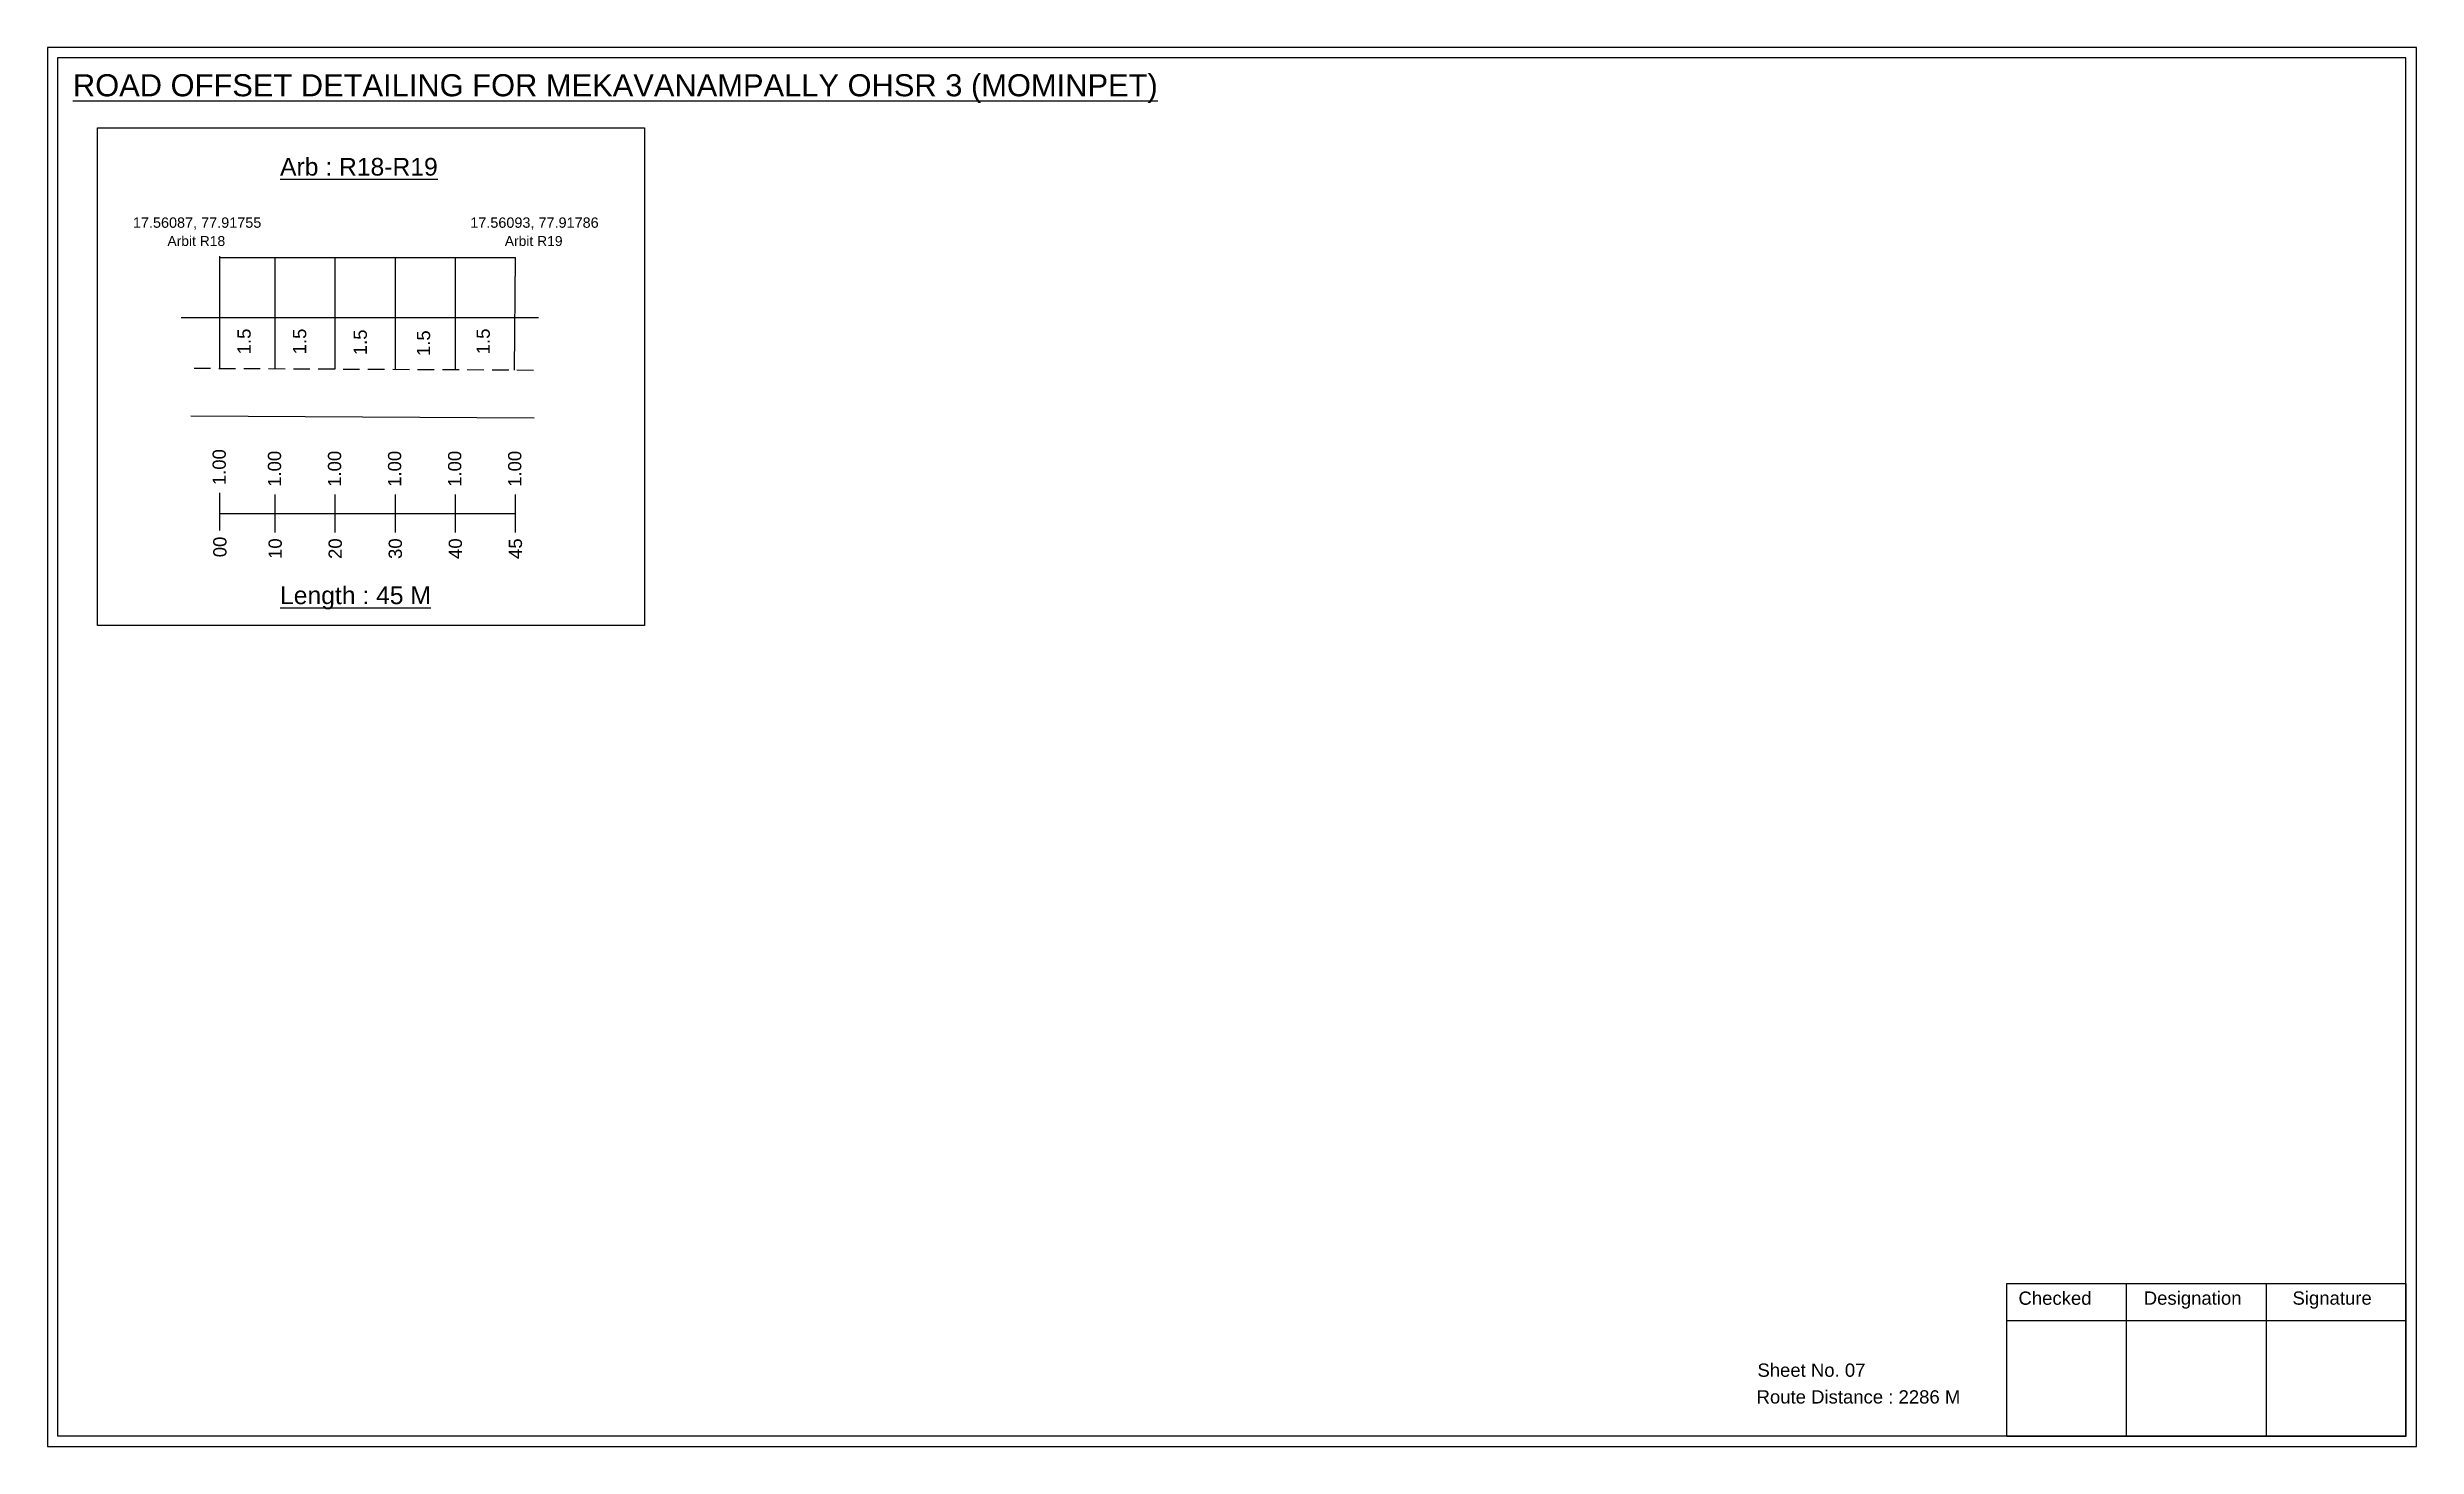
# Model space of a CAD drawing. Header units: inches. Extents: x 1241 to 8862, y 322 to 2472.
# Drawn here: x 8325 to 8862, y 324 to 641 of the extents above; entities that cross this region are included whole.
import ezdxf

# ---------------------------------------------------------------- set-up
doc = ezdxf.new("R2010")
doc.units = ezdxf.units.IN
doc.header["$MEASUREMENT"] = 0
doc.linetypes.add('DASHED2', pattern=[0.375, 0.25, -0.125])
doc.layers.add('PDF_Geometry', color=7, linetype='Continuous')
doc.layers.add('PDF_Text', color=5, linetype='Continuous')
doc.styles.add('PDF Arial', font='arial.ttf')
doc.styles.get("Standard").update_dxf_attribs({"font": 'arial.ttf'})

msp = doc.modelspace()

# ---------------------------------------------------------------- texts
at = {"color": 242, "true_color": 0xcd2027}
for s, height, p in [('%%UROAD OFFSET DETAILING FOR MEKAVANAMPALLY OHSR 3 (MOMINPET)', 5, (8331.08, 630.04)), ('%%UArb : R18-R19', 4, (8377.98, 612.09)), ('%%ULength : 45 M', 4, (8377.98, 515.09))]:
    msp.add_text(s, height=height, dxfattribs=at).set_placement(p)
at = {"color": 5}
for s, height, p in [('17.56087, 77.91755', 2.34, (8344.66, 600.28)), ('17.56093, 77.91786', 2.34, (8421.05, 600.28)), ('Arbit R18', 2.246, (8352.48, 596.16)), ('Arbit R19', 2.246, (8428.87, 596.16))]:
    msp.add_text(s, height=height, dxfattribs=at).set_placement(p)
for p in [(8371.33, 571.63), (8383.91, 571.63), (8397.64, 571.43), (8411.96, 571.24), (8425.48, 571.65)]:
    msp.add_text('1.5', height=3, rotation=90).set_placement(p)
at = {"color": 217, "true_color": 0x93278f}
for s, p in [('1.00', (8365.7, 542.02)), ('1.00', (8378.22, 541.64)), ('1.00', (8391.82, 541.64)), ('1.00', (8405.42, 541.64)), ('1.00', (8419.02, 541.64)), ('1.00', (8432.62, 541.64)), ('00', (8365.85, 525.7)), ('10', (8378.37, 525.32)), ('20', (8391.97, 525.32)), ('30', (8405.57, 525.32)), ('40', (8419.17, 525.32)), ('45', (8432.77, 525.32))]:
    msp.add_text(s, height=3, rotation=90, dxfattribs=at).set_placement(p)
for s, p in [('Sheet No. 07', (8712.51, 340.2)), ('Route Distance : 2286 M', (8712.32, 334.15))]:
    msp.add_text(s, height=3).set_placement(p)
at = {"layer": 'PDF_Text', "color": 7, "attachment_point": 7, "style": 'PDF Arial'}
for s, insert, char_height in [('Checked', (8771.62, 356.45), 3.001), ('Designation', (8799.99, 355.61), 3.0006), ('Signature', (8833.67, 355.61), 3.001)]:
    msp.add_mtext(s, dxfattribs=dict(at, insert=insert, char_height=char_height))

# ---------------------------------------------------------------- linework, layer by layer
for p, q in [((8364.37, 568.34), (8364.37, 593.88)), ((8376.89, 568.29), (8376.89, 593.58)), ((8390.49, 568.24), (8390.49, 593.58)), ((8404.09, 568.3), (8404.09, 593.58)), ((8417.69, 568.04), (8417.69, 593.58)), ((8431.07, 568.08), (8431.29, 593.58)), ((8436.54, 579.91), (8355.59, 579.91)), ((8357.8, 557.7), (8435.53, 557.27))]:
    msp.add_line(p, q)
at = {"color": 5}
msp.add_line((8364.37, 593.58), (8431.29, 593.58), dxfattribs=at)
at = {"linetype": 'DASHED2', "ltscale": 15}
msp.add_line((8358.51, 568.49), (8436.8, 568.08), dxfattribs=at)
at = {"color": 217, "true_color": 0x93278f}
for p, q in [((8364.37, 531.73), (8364.37, 540.28)), ((8376.89, 531.34), (8376.89, 539.9)), ((8390.49, 531.34), (8390.49, 539.9)), ((8404.09, 531.34), (8404.09, 539.9)), ((8417.69, 531.34), (8417.69, 539.9)), ((8431.29, 531.34), (8431.29, 539.9)), ((8364.37, 535.61), (8431.29, 535.63))]:
    msp.add_line(p, q, dxfattribs=at)
msp.add_lwpolyline([(8336.67, 622.94), (8460.47, 622.94), (8460.47, 510.26), (8336.67, 510.26)], close=True)
at = {"layer": 'PDF_Geometry'}
for points in [[(8325.3, 641.11), (8325.3, 324.4), (8861.77, 324.4), (8861.77, 641.11)], [(8327.62, 638.78), (8327.62, 326.82), (8859.35, 326.82), (8859.35, 638.78)]]:
    msp.add_lwpolyline(points, close=True, dxfattribs=at)
at = {"layer": 'PDF_Geometry', "color": 242, "true_color": 0xcc1f26}
msp.add_lwpolyline([(8859.35, 326.72), (8769.01, 326.72), (8769.01, 361.33), (8859.35, 361.33)], close=True, dxfattribs=at)
for points in [[(8795.99, 361.33), (8795.99, 326.72)], [(8827.72, 361.33), (8827.72, 326.72)], [(8769.01, 352.96), (8859.35, 352.96)]]:
    msp.add_lwpolyline(points, dxfattribs=at)

msp.set_redraw_order([(e.dxf.handle, doc.entitydb.next_handle()) for e in msp.query("TEXT MTEXT ATTDEF DIMENSION ARC_DIMENSION")])  # texts and dimensions are drawn at this point

doc.saveas('drawing.dxf')
